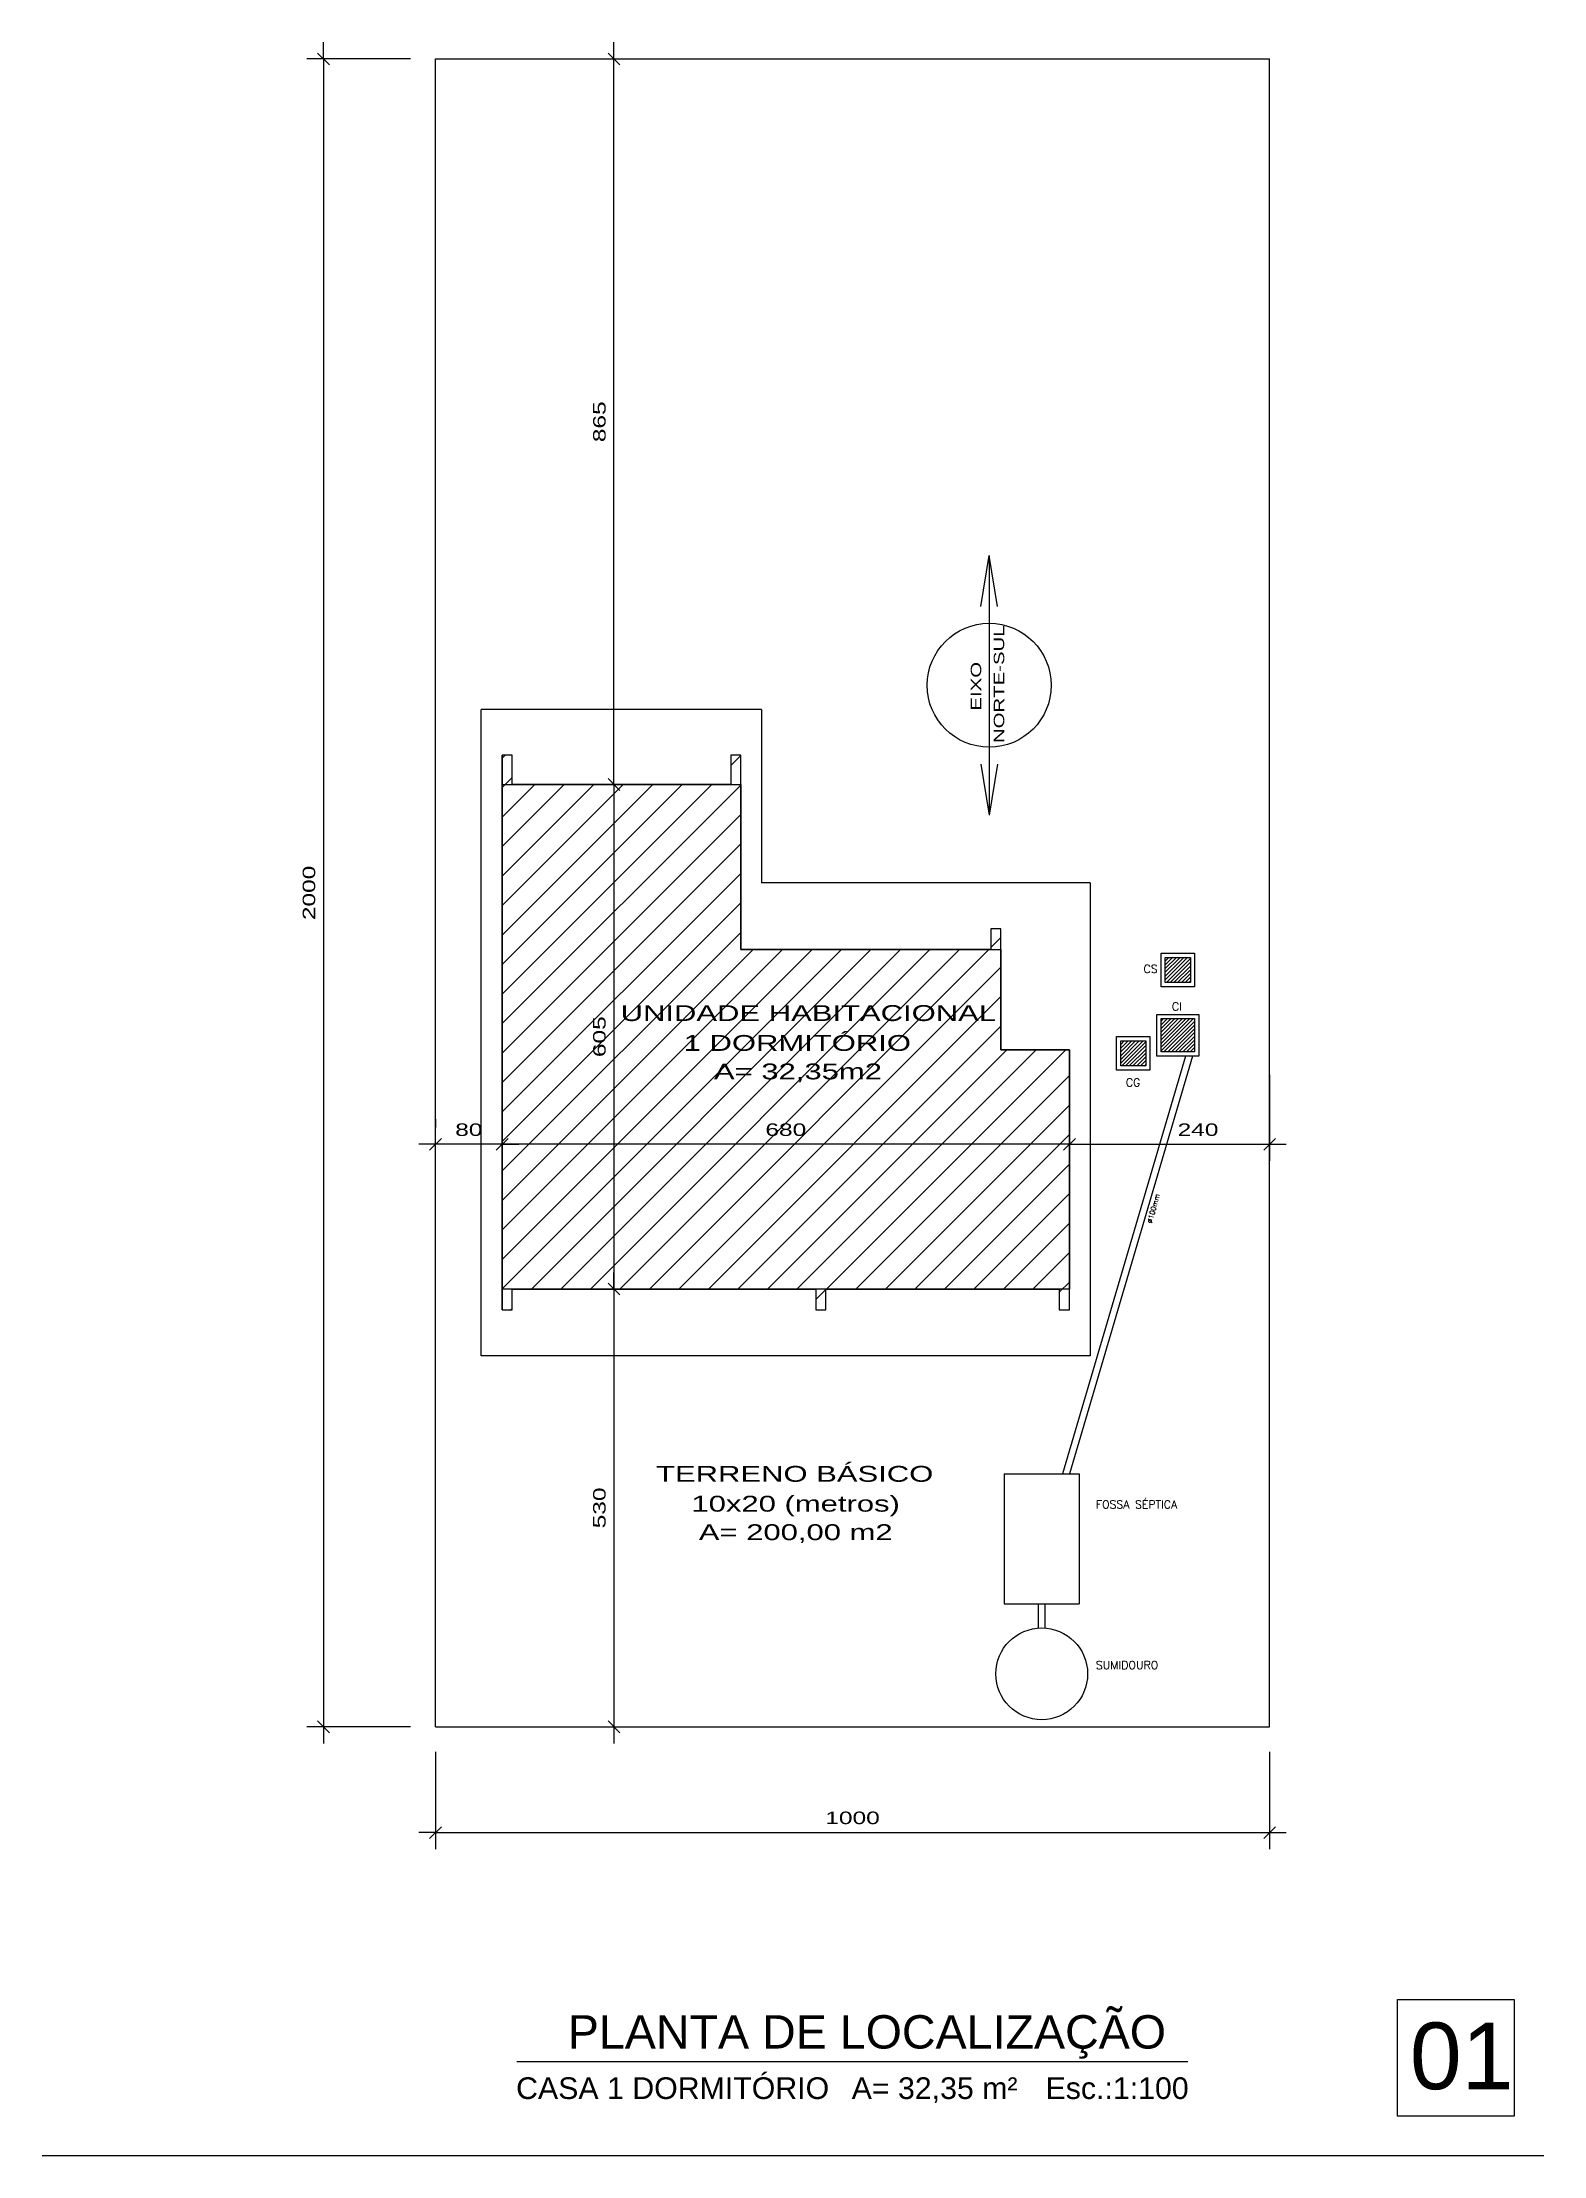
# Model space of a CAD drawing. Header units: millimetres. Extents: x 379 to 8329, y 269 to 4802.
# Drawn here: x 379 to 1279, y 3367 to 4635 of the extents above; entities that cross this region are included whole.
import ezdxf

# ---------------------------------------------------------------- set-up
doc = ezdxf.new("R2010")
doc.units = ezdxf.units.MM
doc.header["$LTSCALE"] = 20
doc.header["$MEASUREMENT"] = 0
for name, color, linetype in [('1', 7, 'Continuous'), ('3', 1, 'Continuous'), ('Cotas', 7, 'Continuous'), ('FINA', 1, 'Continuous'), ('SAN-SIMB', 2, 'Continuous'), ('SAN-TXT', 9, 'Continuous'), ('Texto', 2, 'Continuous')]:
    doc.layers.add(name, color=color, linetype=linetype)
doc.styles.add('BUILD', font='romand.shx')
doc.styles.add('REGUA100', font='arial.ttf', dxfattribs={"width": 1.4})
doc.styles.add('ROMANS', font='romans.shx')
doc.styles.add('Textos Gd.', font='arial.ttf', dxfattribs={"height": 0.15})
doc.dimstyles.new('ISO-25', dxfattribs={"dimscale": 5, "dimtxt": 1.5, "dimasz": 0.01, "dimexe": 2, "dimexo": 3, "dimgap": 0.98, "dimtad": 1, "dimrnd": 0.5, "dimtxsty": 'REGUA100', "dimblk1": 'COTATR', "dimblk2": 'COTATR', "dimsah": 1, "dimcen": 4, "dimdle": 4, "dimclrd": 1, "dimclre": 1, "dimclrt": 2, "dimaunit": 1, "dimadec": 0, "dimazin": 0, "dimtfac": 1, "dimtofl": 0, "dimtmove": 2, "dimatfit": 3, "dimldrblk": 'COTATR', "dimfxl": 1, "dimarcsym": 0})

msp = doc.modelspace()

# ---------------------------------------------------------------- texts
at = {"layer": '1', "color": 2, "style": 'REGUA100', "width": 1.4}
for s, p in [('NORTE-SUL', (955.705, 4214.47)), ('EIXO', (941.914, 4233.947))]:
    msp.add_text(s, height=6.24, rotation=90, dxfattribs=at).set_placement(p)
at = {"layer": '1', "color": 0, "style": 'REGUA100', "width": 1.4}
for s, p in [('UNIDADE HABITACIONAL', (725.768, 4047.808)), ('1 DORMITÓRIO', (763.58, 4029.899)), ('A= 32,35m2', (781.724, 4012.829)), ('TERRENO BÁSICO', (747.008, 3771.558)), ('10x20 (metros)', (768.24, 3753.649)), ('A= 200,00 m2', (772.653, 3736.579))]:
    msp.add_text(s, height=9.5, dxfattribs=at).set_placement(p)
at = {"layer": 'SAN-TXT', "color": 1, "linetype": 'Continuous', "style": 'BUILD'}
for s, p in [('CS', (1039.226, 4076.647)), ('CI', (1056.211, 4054.099)), ('CG', (1028.661, 4008.579)), ('FOSSA SÉPTICA', (1010.652, 3755.549)), ('SUMIDOURO', (1010.652, 3659.24))]:
    msp.add_text(s, height=4.8, dxfattribs=at).set_placement(p)
at = {"layer": 'Texto', "color": 1, "style": 'ROMANS'}
msp.add_text('Ø100mm', height=3, rotation=74.574874, dxfattribs=at).set_placement((1044.232, 3926.318))
at = {"layer": 'Texto', "color": 3, "style": 'Textos Gd.'}
for s, height, p in [('PLANTA DE LOCALIZAÇÃO', 20, (694.106, 3431.737)), ('01', 40, (1198.871, 3407.348))]:
    msp.add_text(s, height=height, dxfattribs=at).set_placement(p)
at = {"layer": 'Texto', "color": 2, "style": 'Textos Gd.'}
for s, p in [('CASA 1 DORMITÓRIO', (663.132, 3401.49)), ('A= 32,35 m²', (864.282, 3401.49)), ('Esc.:1:100', (980.499, 3401.49))]:
    msp.add_text(s, height=13, dxfattribs=at).set_placement(p)

# ---------------------------------------------------------------- blocks, each defined once
blk = doc.blocks.new('COTATR')
at = {"color": 6}
blk.add_line((-71, -71), (71, 71), dxfattribs=at)
at = {"color": 0, "linetype": 'ByBlock'}
blk.add_line((0, 0), (200, 0), dxfattribs=at)
blk = doc.blocks.new('*D142')
at = {"layer": '1', "color": 1, "lineweight": -2, "transparency": 16777216}
for p, q in [((700.1, 4189.6), (731.8, 4189.6)), ((721.8, 4189.6), (721.8, 3887.2)), ((700.1, 3887.1), (731.8, 3887.1))]:
    blk.add_line(p, q, dxfattribs=at)
at = {"layer": 'DEFPOINTS', "color": 0, "transparency": 16777216}
for p in [(685.1, 4189.6), (685.1, 3887.1), (721.8, 3887.1)]:
    blk.add_point(p, dxfattribs=at)
at = {"layer": '1', "color": 1, "lineweight": -2, "transparency": 16777216, "xscale": 0.05, "yscale": 0.05, "zscale": 0.05}
for p, rotation in [((721.8, 4189.6), 90), ((721.8, 3887.1), 270)]:
    blk.add_blockref('COTATR', p, dxfattribs=dict(at, rotation=rotation))
at = {"layer": '1', "color": 2, "transparency": 16777216, "insert": (713.1, 4038.4), "char_height": 7.5, "attachment_point": 5, "rotation": 90, "style": 'REGUA100'}
blk.add_mtext('605', dxfattribs=at)
blk = doc.blocks.new('*D141')
at = {"layer": '1', "color": 1, "lineweight": -2, "transparency": 16777216}
for p, q in [((654.8, 3967.6), (654.8, 3983.9)), ((994.8, 3967.6), (994.8, 3983.9)), ((994.7, 3973.9), (654.8, 3973.9))]:
    blk.add_line(p, q, dxfattribs=at)
at = {"layer": 'DEFPOINTS', "color": 0, "transparency": 16777216}
for p in [(654.8, 3973.9), (654.8, 3952.6), (994.8, 3952.6)]:
    blk.add_point(p, dxfattribs=at)
at = {"layer": '1', "color": 1, "lineweight": -2, "transparency": 16777216, "xscale": 0.05, "yscale": 0.05, "zscale": 0.05, "rotation": 180}
blk.add_blockref('COTATR', (654.8, 3973.9), dxfattribs=at)
at = {"layer": '1', "color": 1, "lineweight": -2, "transparency": 16777216, "xscale": 0.05, "yscale": 0.05, "zscale": 0.05}
blk.add_blockref('COTATR', (994.8, 3973.9), dxfattribs=at)
at = {"layer": '1', "color": 2, "transparency": 16777216, "insert": (824.8, 3982.6), "char_height": 7.5, "attachment_point": 5, "style": 'REGUA100'}
blk.add_mtext('680', dxfattribs=at)
blk = doc.blocks.new('*D140')
at = {"layer": '1', "color": 1, "lineweight": -2, "transparency": 16777216}
for p, q in [((994.8, 4015.6), (994.8, 3963.9)), ((1114.8, 4015.6), (1114.8, 3963.9)), ((994.8, 3973.9), (1114.7, 3973.9))]:
    blk.add_line(p, q, dxfattribs=at)
at = {"layer": 'DEFPOINTS', "color": 0, "transparency": 16777216}
for p in [(994.8, 4030.6), (1114.8, 4030.6), (1114.8, 3973.9)]:
    blk.add_point(p, dxfattribs=at)
at = {"layer": '1', "color": 1, "lineweight": -2, "transparency": 16777216, "xscale": 0.05, "yscale": 0.05, "zscale": 0.05, "rotation": 180}
blk.add_blockref('COTATR', (994.8, 3973.9), dxfattribs=at)
at = {"layer": '1', "color": 1, "lineweight": -2, "transparency": 16777216, "xscale": 0.05, "yscale": 0.05, "zscale": 0.05}
blk.add_blockref('COTATR', (1114.8, 3973.9), dxfattribs=at)
at = {"layer": '1', "color": 2, "transparency": 16777216, "insert": (1071.9, 3982.6), "char_height": 7.5, "attachment_point": 5, "style": 'REGUA100'}
blk.add_mtext('240', dxfattribs=at)
blk = doc.blocks.new('*D139')
at = {"layer": '1', "color": 1, "lineweight": -2, "transparency": 16777216}
for p, q in [((614.8, 3988.9), (614.8, 3983.9)), ((654.8, 3988.9), (654.8, 3983.9)), ((654.7, 3973.9), (614.8, 3973.9))]:
    blk.add_line(p, q, dxfattribs=at)
at = {"layer": 'DEFPOINTS', "color": 0, "transparency": 16777216}
for p in [(614.8, 3973.9), (614.8, 3973.9), (654.8, 3973.9)]:
    blk.add_point(p, dxfattribs=at)
at = {"layer": '1', "color": 1, "lineweight": -2, "transparency": 16777216, "xscale": 0.05, "yscale": 0.05, "zscale": 0.05}
for p, rotation in [((614.8, 3973.9), 180.0000000000013), ((654.8, 3973.9), 1.358912982141192e-12)]:
    blk.add_blockref('COTATR', p, dxfattribs=dict(at, rotation=rotation))
at = {"layer": '1', "color": 2, "transparency": 16777216, "insert": (634.8, 3982.6), "char_height": 7.5, "attachment_point": 5, "style": 'REGUA100'}
blk.add_mtext('80', dxfattribs=at)
blk = doc.blocks.new('*D138')
at = {"layer": '1', "color": 1, "lineweight": -2, "transparency": 16777216}
for p, q in [((675.8, 3887.1), (731.8, 3887.1)), ((721.8, 3887.1), (721.8, 3624.7)), ((675.8, 3624.6), (731.8, 3624.6))]:
    blk.add_line(p, q, dxfattribs=at)
at = {"layer": 'DEFPOINTS', "color": 0, "transparency": 16777216}
for p in [(660.8, 3887.1), (660.8, 3624.6), (721.8, 3624.6)]:
    blk.add_point(p, dxfattribs=at)
at = {"layer": '1', "color": 1, "lineweight": -2, "transparency": 16777216, "xscale": 0.05, "yscale": 0.05, "zscale": 0.05}
for p, rotation in [((721.8, 3887.1), 90), ((721.8, 3624.6), 270)]:
    blk.add_blockref('COTATR', p, dxfattribs=dict(at, rotation=rotation))
at = {"layer": '1', "color": 2, "transparency": 16777216, "insert": (713.1, 3755.9), "char_height": 7.5, "attachment_point": 5, "rotation": 90, "style": 'REGUA100'}
blk.add_mtext('530', dxfattribs=at)
blk = doc.blocks.new('*D137')
at = {"layer": '1', "color": 1, "lineweight": -2, "transparency": 16777216}
for p, q in [((683.3, 4624.6), (731.8, 4624.6)), ((721.8, 4189.7), (721.8, 4624.6)), ((683.3, 4189.6), (731.8, 4189.6))]:
    blk.add_line(p, q, dxfattribs=at)
at = {"layer": 'DEFPOINTS', "color": 0, "transparency": 16777216}
for p in [(668.3, 4624.6), (721.8, 4624.6), (668.3, 4189.6)]:
    blk.add_point(p, dxfattribs=at)
at = {"layer": '1', "color": 1, "lineweight": -2, "transparency": 16777216, "xscale": 0.05, "yscale": 0.05, "zscale": 0.05}
for p, rotation in [((721.8, 4624.6), 90), ((721.8, 4189.6), 270)]:
    blk.add_blockref('COTATR', p, dxfattribs=dict(at, rotation=rotation))
at = {"layer": '1', "color": 2, "transparency": 16777216, "insert": (713.1, 4407.1), "char_height": 7.5, "attachment_point": 5, "rotation": 90, "style": 'REGUA100'}
blk.add_mtext('865', dxfattribs=at)
blk = doc.blocks.new('*D143')
at = {"layer": '1', "color": 1, "lineweight": -2, "transparency": 16777216}
for p, q in [((599.8, 4624.6), (537.7, 4624.6)), ((547.7, 4624.6), (547.7, 3624.7)), ((599.8, 3624.6), (537.7, 3624.6))]:
    blk.add_line(p, q, dxfattribs=at)
at = {"layer": 'DEFPOINTS', "color": 0, "transparency": 16777216}
for p in [(614.8, 4624.6), (547.7, 3624.6), (614.8, 3624.6)]:
    blk.add_point(p, dxfattribs=at)
at = {"layer": '1', "color": 1, "lineweight": -2, "transparency": 16777216, "xscale": 0.05, "yscale": 0.05, "zscale": 0.05}
for p, rotation in [((547.7, 4624.6), 90), ((547.7, 3624.6), 270)]:
    blk.add_blockref('COTATR', p, dxfattribs=dict(at, rotation=rotation))
at = {"layer": '1', "color": 2, "transparency": 16777216, "insert": (539, 4124.6), "char_height": 7.5, "attachment_point": 5, "rotation": 90, "style": 'REGUA100'}
blk.add_mtext('2000', dxfattribs=at)
blk = doc.blocks.new('*D144')
at = {"layer": '1', "color": 1, "lineweight": -2, "transparency": 16777216}
for p, q in [((614.8, 3609.6), (614.8, 3551.2)), ((1114.8, 3609.6), (1114.8, 3551.2)), ((614.8, 3561.2), (1114.7, 3561.2))]:
    blk.add_line(p, q, dxfattribs=at)
at = {"layer": 'DEFPOINTS', "color": 0, "transparency": 16777216}
for p in [(614.8, 3624.6), (1114.8, 3624.6), (1114.8, 3561.2)]:
    blk.add_point(p, dxfattribs=at)
at = {"layer": '1', "color": 1, "lineweight": -2, "transparency": 16777216, "xscale": 0.05, "yscale": 0.05, "zscale": 0.05, "rotation": 180}
blk.add_blockref('COTATR', (614.8, 3561.2), dxfattribs=at)
at = {"layer": '1', "color": 1, "lineweight": -2, "transparency": 16777216, "xscale": 0.05, "yscale": 0.05, "zscale": 0.05}
blk.add_blockref('COTATR', (1114.8, 3561.2), dxfattribs=at)
at = {"layer": '1', "color": 2, "transparency": 16777216, "insert": (864.8, 3570), "char_height": 7.5, "attachment_point": 5, "style": 'REGUA100'}
blk.add_mtext('1000', dxfattribs=at)

# ---------------------------------------------------------------- dimensions: what is measured, and where the dimension line sits
at = {"layer": '1'}
for p1, p2, distance, text, picture, middle in [((614.754, 4624.624), (614.754, 3624.624), -67.057, '2000', '*D143', (538.967, 4124.624)), ((668.299, 4189.624), (668.299, 4624.624), -53.548, '865', '*D137', (713.118, 4407.124)), ((685.05, 4189.624), (685.05, 3887.124), 36.797, '605', '*D142', (713.118, 4038.374)), ((654.754, 3973.851), (614.754, 3973.851), 0, '80', '*D139', (634.754, 3982.581)), ((994.754, 3952.624), (654.754, 3952.624), -21.227, '680', '*D141', (824.754, 3982.581)), ((660.754, 3887.124), (660.754, 3624.624), 61.094, '530', '*D138', (713.115, 3755.874)), ((614.754, 3624.624), (1114.754, 3624.624), -63.383, '1000', '*D144', (864.754, 3569.971))]:
    dim = msp.add_aligned_dim(p1=p1, p2=p2, distance=distance, text=text, dimstyle='ISO-25', override={"dimblk": 'COTATR', "dimatfit": 2}, dxfattribs=at)
    dim.commit()
    dim.dimension.update_dxf_attribs({"geometry": picture, "text_midpoint": middle})
dim = msp.add_linear_dim(base=(1114.754, 3973.851), p1=(994.754, 4030.624), p2=(1114.754, 4030.624), angle=0, text='240', dimstyle='ISO-25', override={"dimblk": 'COTATR', "dimatfit": 2}, dxfattribs=at)
dim.commit()
dim.dimension.update_dxf_attribs({"geometry": '*D140', "text_midpoint": (1071.852, 3982.581), "dimtype": 161})

# ---------------------------------------------------------------- hatches: boundary and pattern name
at = {"layer": '1'}
h = msp.add_hatch(dxfattribs=at)
h.set_pattern_fill('ANSI31', color=1, scale=100, style=0)
h.set_pattern_definition([(45, (4720.449, 1606.61), (-8.838835, 8.838835), [])])
h.paths.add_polyline_path([(660.754, 4207.124), (654.754, 4207.124), (654.754, 4189.624), (660.754, 4189.624)])
h.paths.add_polyline_path([(797.754, 4207.124), (791.754, 4207.124), (791.754, 4189.624), (797.754, 4189.624)])
h.paths.add_polyline_path([(797.754, 4189.624), (654.754, 4189.624), (654.754, 3887.124), (994.754, 3887.124), (994.754, 4030.624), (986.754, 4030.624), (956.254, 4030.624), (955.254, 4030.624), (953.754, 4030.624), (953.754, 4035.624), (953.754, 4075.624), (953.754, 4090.624), (797.754, 4090.624)])
h.paths.add_polyline_path([(953.754, 4103.124), (947.754, 4103.124), (947.754, 4090.624), (953.754, 4090.624)], flags=17)
h.paths.add_polyline_path([(994.754, 3887.124), (988.754, 3887.124), (988.754, 3874.624), (994.754, 3874.624)])
h.paths.add_polyline_path([(848.754, 3887.124), (842.754, 3887.124), (842.754, 3874.624), (848.754, 3874.624)])
h.paths.add_polyline_path([(660.754, 3887.124), (654.754, 3887.124), (654.754, 3874.624), (660.754, 3874.624)])
h.paths.add_polyline_path([(707.414, 4024.832), (707.414, 4051.917), (718.822, 4051.917), (718.822, 4024.832)], flags=24)
h.paths.add_polyline_path([(811.269, 3988.285), (838.239, 3988.285), (838.239, 3976.876), (811.269, 3976.876)], flags=24)
h.paths.add_polyline_path([(760.565, 4026.722), (902.852, 4026.722), (902.852, 4044.812), (760.565, 4044.812)], flags=24)
h.paths.add_polyline_path([(778.843, 4008.095), (885.291, 4008.095), (885.291, 4025.222), (778.843, 4025.222)], flags=24)
h.paths.add_polyline_path([(723.31, 4045.189), (953.291, 4045.189), (953.291, 4059.934), (723.31, 4059.934)], flags=24)
at = {"layer": 'FINA'}
h = msp.add_hatch(dxfattribs=at)
h.set_pattern_fill('ANSI31', color=1, scale=0.5, angle=-90, style=0)
h.set_pattern_definition([(45, (-929.2745, 10572.8116), (1.122532, -1.122532), [])])
h.paths.add_polyline_path([(1067.281, 4085.9), (1052.281, 4085.9), (1052.281, 4070.9), (1067.281, 4070.9)])
h = msp.add_hatch(dxfattribs=at)
h.set_pattern_fill('ANSI31', color=1, scale=0.5, angle=90, style=0)
h.set_pattern_definition([(225, (3017.1519, -2486.8906), (-1.122532, 1.122532), [])])
h.paths.add_polyline_path([(1049.781, 4049.291), (1049.781, 4029.291), (1069.781, 4029.291), (1069.781, 4049.291)])
h = msp.add_hatch(dxfattribs=at)
h.set_pattern_fill('ANSI31', color=1, scale=0.5, angle=-90, style=0)
h.set_pattern_definition([(45, (-956.0296, 10522.8377), (1.122532, -1.122532), [])])
h.paths.add_polyline_path([(1040.525, 4035.926), (1025.525, 4035.926), (1025.525, 4020.926), (1040.525, 4020.926)])

# ---------------------------------------------------------------- linework, layer by layer
at = {"color": 1}
msp.add_line((663.526, 3423.969), (1065.825, 3423.969), dxfattribs=at)
at = {"layer": '1'}
for p, q in [((614.754, 3624.624), (614.754, 4624.624)), ((614.754, 4624.624), (1114.754, 4624.624)), ((1114.754, 3624.624), (1114.754, 4624.624)), ((810.254, 4234.624), (642.254, 4234.624)), ((642.254, 3847.124), (642.254, 4234.624)), ((810.254, 4234.624), (810.254, 4130.624)), ((1007.254, 4130.624), (810.254, 4130.624)), ((1007.254, 4130.624), (1007.254, 3847.124)), ((614.754, 3624.624), (1114.754, 3624.624))]:
    msp.add_line(p, q, dxfattribs=at)
at = {"layer": '1', "color": 2}
for p, q in [((941.721, 4296.397), (946.715, 4326.989)), ((946.715, 4326.989), (946.715, 4171.244)), ((951.71, 4296.397), (946.715, 4326.989)), ((941.721, 4201.836), (946.715, 4171.244)), ((951.71, 4201.836), (946.715, 4171.244))]:
    msp.add_line(p, q, dxfattribs=at)
at = {"layer": '1', "color": 1}
for p, q in [((654.754, 3874.624), (654.754, 4207.124)), ((797.754, 4130.624), (797.754, 4207.124)), ((986.754, 4030.624), (987.754, 4030.624)), ((1064.393, 4026.791), (990.684, 3776.375)), ((1068.561, 4026.791), (994.853, 3776.375)), ((955.69, 3776.375), (1000.69, 3776.375)), ((955.69, 3776.375), (955.69, 3698.375)), ((1000.69, 3776.375), (1000.69, 3698.375)), ((955.69, 3698.375), (1000.69, 3698.375)), ((976.19, 3683.836), (976.19, 3698.375)), ((980.19, 3683.836), (980.19, 3698.375)), ((1279.109, 3367.477), (379.109, 3367.477))]:
    msp.add_line(p, q, dxfattribs=at)
msp.add_lwpolyline([(1191.377, 3391.155), (1191.377, 3461.155), (1261.377, 3461.155), (1261.377, 3391.155)], close=True, dxfattribs=at)
at = {"layer": '1'}
msp.add_circle((946.715, 4249.117), 37.168, dxfattribs=at)
at = {"layer": '1', "color": 1}
msp.add_circle((978.19, 3656.409), 27.5, dxfattribs=at)
at = {"layer": '3', "color": 1}
msp.add_lwpolyline([(994.754, 3887.124), (654.754, 3887.124), (654.754, 4189.624), (797.754, 4189.624), (797.754, 4090.624), (953.754, 4090.624), (953.754, 4030.624), (994.754, 4030.624), (994.754, 3887.124), (994.754, 3887.124)], dxfattribs=at)
at = {"layer": 'Cotas'}
msp.add_line((1007.254, 3847.124), (642.254, 3847.124), dxfattribs=at)
at = {"layer": 'Cotas', "color": 2}
msp.add_lwpolyline([(953.754, 4084.624), (953.754, 4103.124), (947.754, 4103.124), (947.754, 4090.624), (837.754, 4090.624), (836.754, 4090.624), (802.754, 4090.624), (801.254, 4090.624), (800.254, 4090.624), (797.754, 4090.624), (797.754, 4207.124), (791.754, 4207.124), (791.754, 4189.624), (763.754, 4189.624), (688.754, 4189.624), (660.754, 4189.624), (660.754, 4207.124), (654.754, 4207.124), (654.754, 3874.624), (660.754, 3874.624), (660.754, 3887.124), (714.254, 3887.124), (789.254, 3887.124), (842.754, 3887.124), (842.754, 3874.624), (848.754, 3874.624), (848.754, 3887.124), (881.254, 3887.124), (956.254, 3887.124), (988.754, 3887.124), (988.754, 3874.624), (994.754, 3874.624), (994.754, 4030.624), (986.754, 4030.624), (956.254, 4030.624), (955.254, 4030.624), (953.754, 4030.624), (953.754, 4035.624), (953.754, 4075.624), (953.754, 4090.624)], dxfattribs=at)
at = {"layer": 'SAN-SIMB', "color": 1}
for points in [[(1049.781, 4068.4), (1049.781, 4088.4), (1069.781, 4088.4), (1069.781, 4068.4)], [(1052.281, 4070.9), (1052.281, 4085.9), (1067.281, 4085.9), (1067.281, 4070.9)], [(1072.281, 4051.791), (1072.281, 4026.791), (1047.281, 4026.791), (1047.281, 4051.791)], [(1069.781, 4049.291), (1069.781, 4029.291), (1049.781, 4029.291), (1049.781, 4049.291)], [(1023.025, 4018.426), (1023.025, 4038.426), (1043.025, 4038.426), (1043.025, 4018.426)], [(1025.525, 4020.926), (1025.525, 4035.926), (1040.525, 4035.926), (1040.525, 4020.926)]]:
    msp.add_lwpolyline(points, close=True, dxfattribs=at)

msp.set_redraw_order([(e.dxf.handle, doc.entitydb.next_handle()) for e in msp.query("TEXT MTEXT ATTDEF DIMENSION ARC_DIMENSION")])  # texts and dimensions are drawn at this point

doc.saveas('drawing.dxf')
